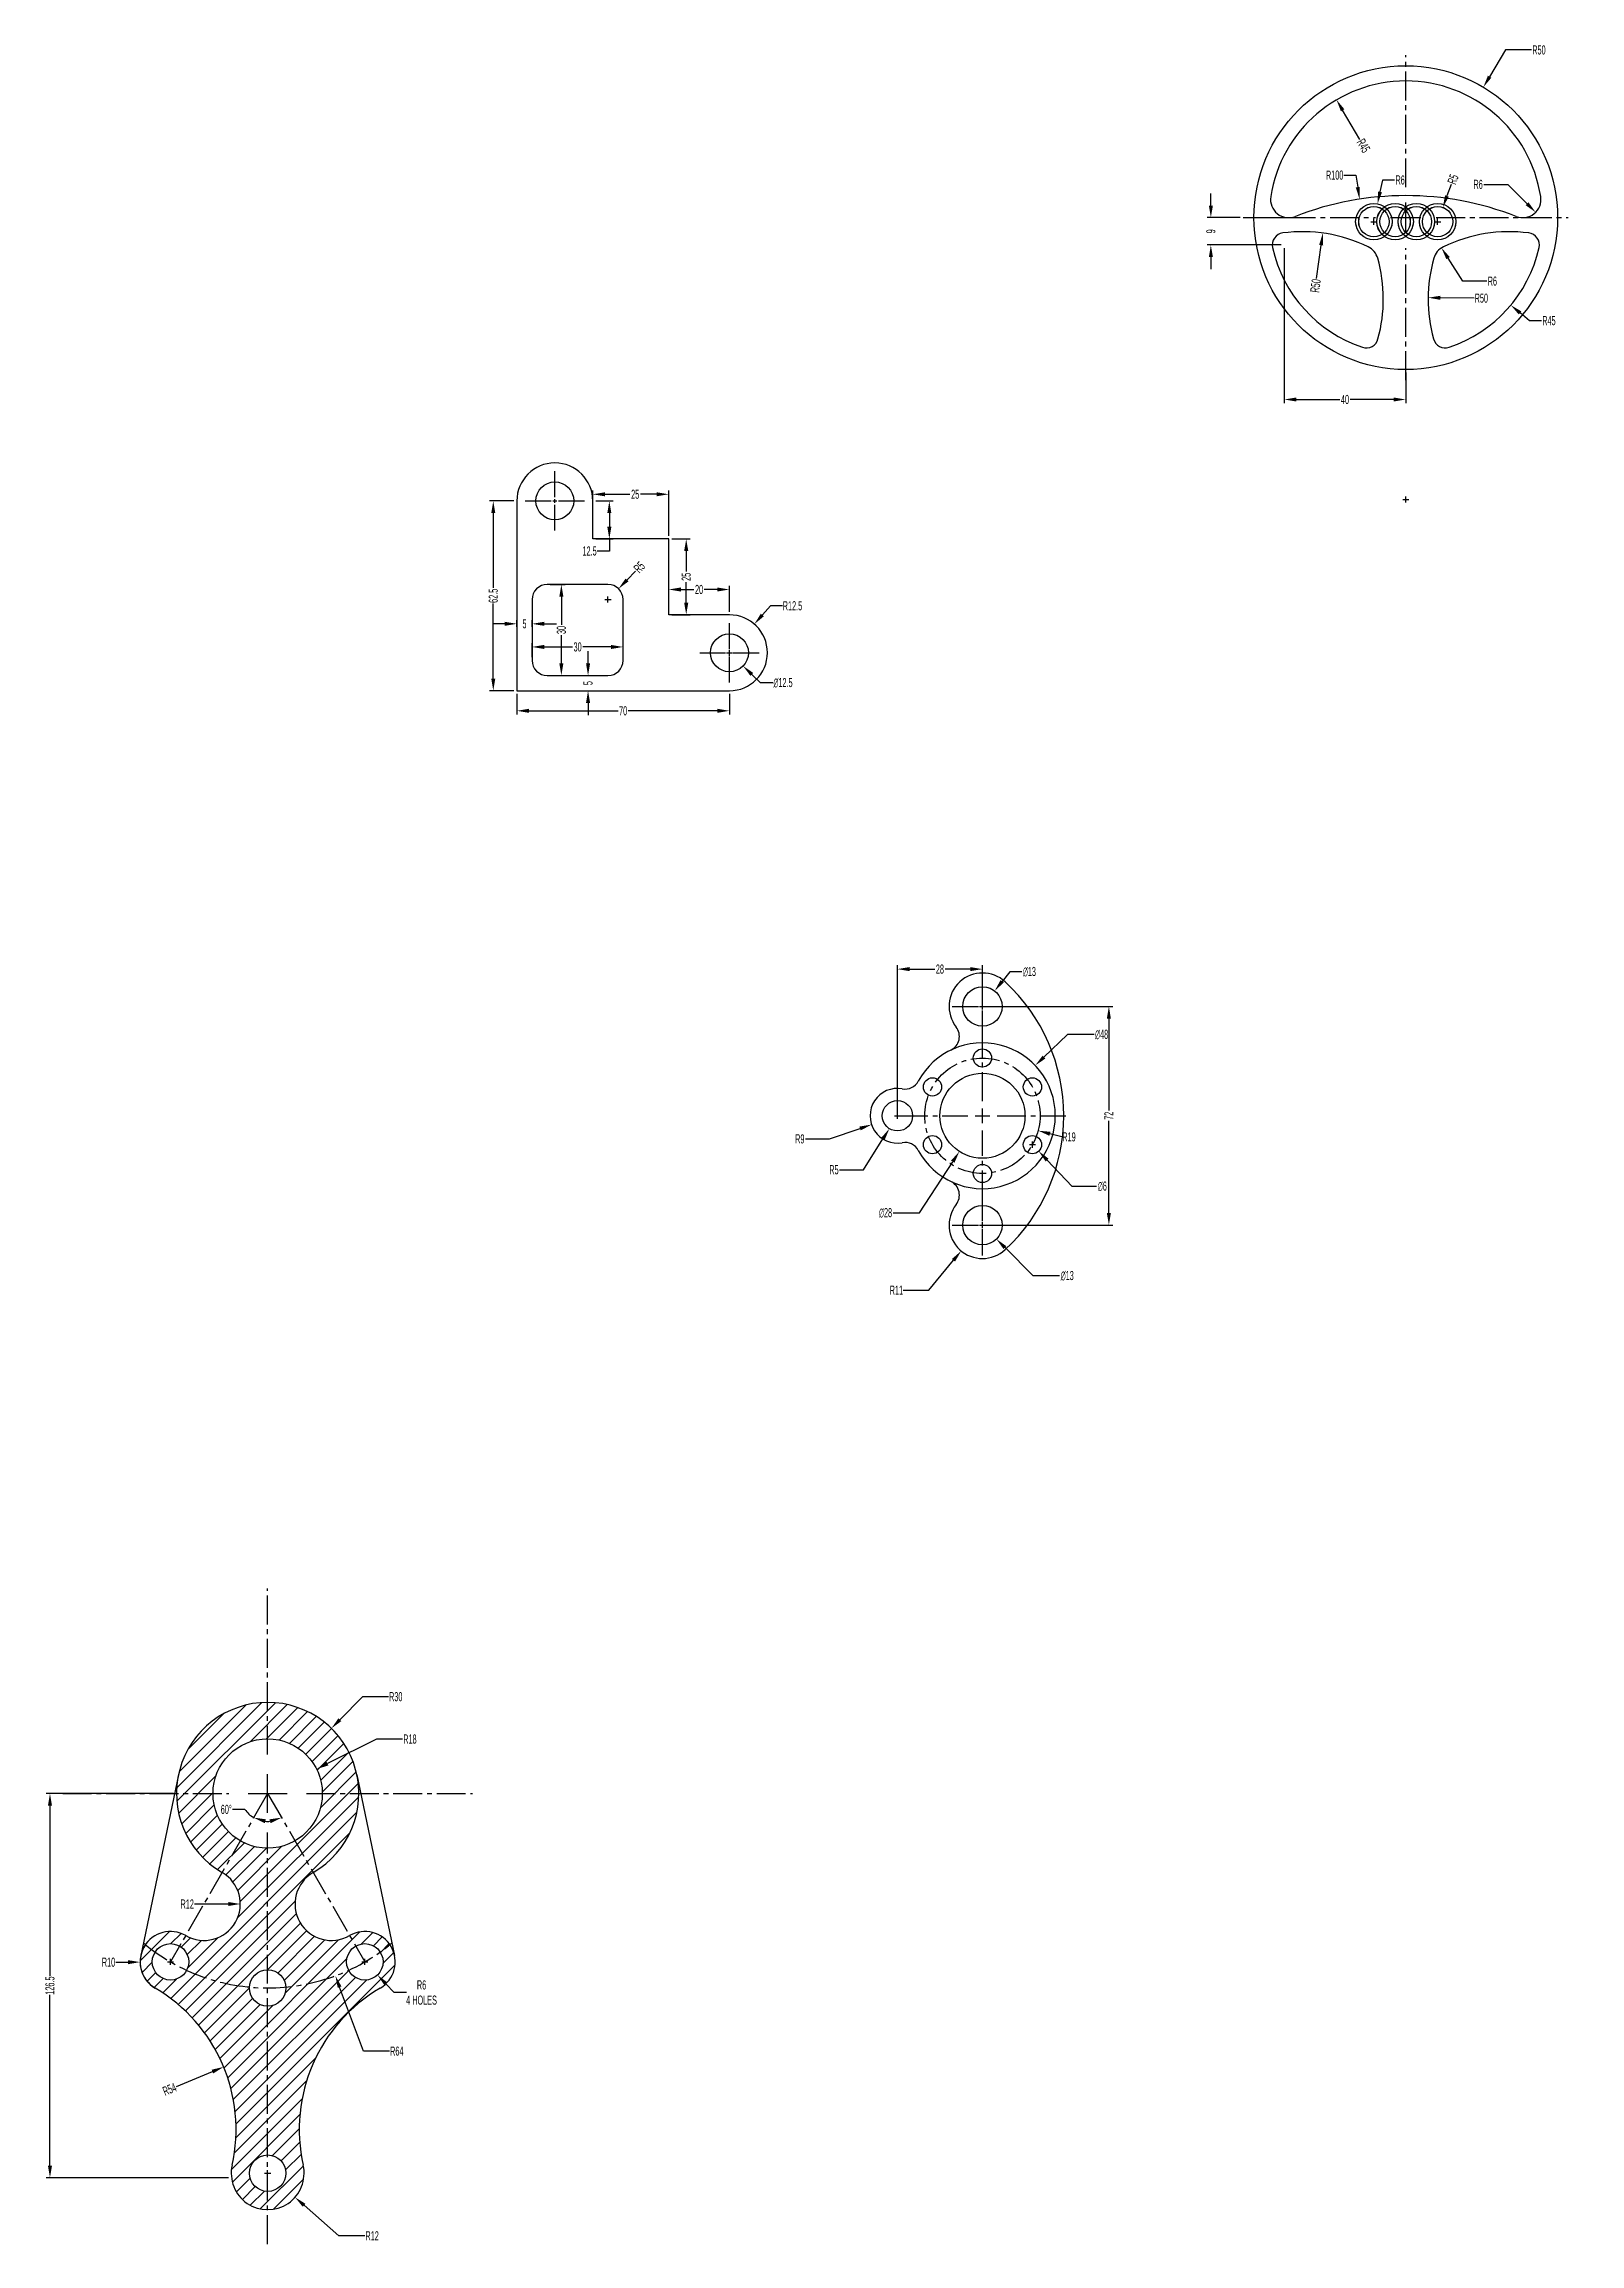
# Model space of a CAD drawing. Header units: millimetres. Extents: x 1568 to 31342, y 459 to 4403.
# Drawn here: x 5058 to 5564, y 1269 to 1994 of the extents above; entities that cross this region are included whole.
import ezdxf

# ---------------------------------------------------------------- set-up
doc = ezdxf.new("R2010")
doc.units = ezdxf.units.MM
doc.header["$LTSCALE"] = 0.5
doc.linetypes.add('CENTER2', pattern=[28.575, 19.05, -3.175, 3.175, -3.175])
doc.layers.add('centre line', color=3, linetype='CENTER2')
doc.layers.add('drawing', color=7, linetype='Continuous')
doc.styles.get("Standard").update_dxf_attribs({"font": 'arial.ttf', "width": 0.5})
doc.dimstyles.new('DARSHU2', dxfattribs={"dimtxt": 3, "dimasz": 4, "dimexe": 1.25, "dimexo": 1, "dimtad": 0, "dimtoh": 1, "dimdec": 1, "dimdsep": 46, "dimtxsty": 'Standard', "dimcen": 1, "dimclrd": 6, "dimclre": 6, "dimclrt": 6, "dimadec": 0, "dimazin": 0, "dimtfac": 1, "dimtdec": 1, "dimtofl": 0, "dimtmove": 0, "dimatfit": 3, "dimfxl": 1, "dimtfillclr": 256, "dimlwd": 25, "dimlwe": 25, "dimarcsym": 0})

msp = doc.modelspace()

# ---------------------------------------------------------------- blocks, each defined once
blk = doc.blocks.new('*U62')
at = {"layer": 'drawing'}
blk.add_circle((0, 0), 3, dxfattribs=at)
blk = doc.blocks.new('*U63')
at = {"layer": 'drawing', "color": 0, "linetype": 'ByBlock', "lineweight": -2, "transparency": 16777216}
blk.add_blockref('*U62', (5366.85, 1659.87), dxfattribs=at)
for p, rotation in [((5350.4, 1650.37), 59.99999999999999), ((5383.31, 1650.37), 299.9999999999999), ((5350.4, 1631.37), 120), ((5383.31, 1631.37), 240), ((5366.85, 1621.87), 180)]:
    blk.add_blockref('*U62', p, dxfattribs=dict(at, rotation=rotation))
blk = doc.blocks.new('*U64')
at = {"layer": 'drawing', "color": 0, "linetype": 'CENTER2', "transparency": 16777216}
for p, q in [((0, 1.3), (0, 10)), ((-10, 0), (-1.3, 0)), ((1.3, 0), (10, 0)), ((0, -10), (0, -1.3))]:
    blk.add_line(p, q, dxfattribs=at)
at = {"layer": 'drawing', "color": 0, "linetype": 'Continuous', "transparency": 16777216}
for p, q in [((-0.65, 0), (0.65, 0)), ((0, -0.65), (0, 0.65))]:
    blk.add_line(p, q, dxfattribs=at)
blk = doc.blocks.new('*U65')
at = {"layer": 'drawing', "color": 0, "linetype": 'CENTER2', "transparency": 16777216}
for p, q in [((0, 1.3), (0, 10)), ((-10, 0), (-1.3, 0)), ((1.3, 0), (10, 0)), ((0, -10), (0, -1.3))]:
    blk.add_line(p, q, dxfattribs=at)
at = {"layer": 'drawing', "color": 0, "linetype": 'Continuous', "transparency": 16777216}
for p, q in [((-0.65, 0), (0.65, 0)), ((0, -0.65), (0, 0.65))]:
    blk.add_line(p, q, dxfattribs=at)
blk = doc.blocks.new('*U66')
at = {"layer": 'drawing', "color": 0, "linetype": 'CENTER2', "transparency": 16777216}
for p, q in [((0, 4.8), (0, 27.5)), ((-27.5, 0), (-4.8, 0)), ((4.8, 0), (27.5, 0)), ((0, -27.5), (0, -4.8))]:
    blk.add_line(p, q, dxfattribs=at)
at = {"layer": 'drawing', "color": 0, "linetype": 'Continuous', "transparency": 16777216}
for p, q in [((-2.4, 0), (2.4, 0)), ((0, -2.4), (0, 2.4))]:
    blk.add_line(p, q, dxfattribs=at)
blk = doc.blocks.new('*D67')
at = {"layer": 'centre line', "color": 6, "linetype": 'Continuous', "lineweight": 25, "transparency": 16777216}
for p, q in [((5367.85, 1676.87), (5409.74, 1676.87)), ((5408.49, 1672.87), (5408.49, 1642.56)), ((5408.49, 1608.87), (5408.49, 1639.19)), ((5367.85, 1604.87), (5409.74, 1604.87))]:
    blk.add_line(p, q, dxfattribs=at)
at = {"layer": 'centre line', "color": 6, "transparency": 16777216}
for points in [[(5407.82, 1672.87), (5409.15, 1672.87), (5408.49, 1676.87)], [(5407.82, 1608.87), (5409.15, 1608.87), (5408.49, 1604.87)]]:
    blk.add_solid(points, dxfattribs=at)
at = {"layer": 'Defpoints', "color": 0, "transparency": 16777216}
for p in [(5366.85, 1676.87), (5366.85, 1604.87), (5408.49, 1604.87)]:
    blk.add_point(p, dxfattribs=at)
at = {"layer": 'centre line', "color": 6, "transparency": 16777216, "insert": (5408.49, 1640.87), "char_height": 3, "attachment_point": 5, "rotation": 90}
blk.add_mtext('72', dxfattribs=at)
blk = doc.blocks.new('*D68')
at = {"layer": 'centre line', "color": 6, "linetype": 'Continuous', "lineweight": 25, "transparency": 16777216}
for p, q in [((5338.85, 1641.87), (5338.85, 1690.4)), ((5342.85, 1689.15), (5351.14, 1689.15)), ((5362.85, 1689.15), (5354.57, 1689.15)), ((5366.85, 1677.87), (5366.85, 1690.4))]:
    blk.add_line(p, q, dxfattribs=at)
at = {"layer": 'centre line', "color": 6, "transparency": 16777216}
for points in [[(5342.85, 1689.82), (5342.85, 1688.49), (5338.85, 1689.15)], [(5362.85, 1689.82), (5362.85, 1688.49), (5366.85, 1689.15)]]:
    blk.add_solid(points, dxfattribs=at)
at = {"layer": 'Defpoints', "color": 0, "transparency": 16777216}
for p in [(5338.85, 1689.15), (5366.85, 1676.87), (5338.85, 1640.87)]:
    blk.add_point(p, dxfattribs=at)
at = {"layer": 'centre line', "color": 6, "transparency": 16777216, "insert": (5352.85, 1689.15), "char_height": 3, "attachment_point": 5}
blk.add_mtext('28', dxfattribs=at)
blk = doc.blocks.new('*D69')
at = {"layer": 'centre line', "color": 6, "linetype": 'Continuous', "lineweight": 25, "transparency": 16777216}
for p, q in [((5375.82, 1688.27), (5373.34, 1685.13)), ((5379.82, 1688.27), (5375.82, 1688.27))]:
    blk.add_line(p, q, dxfattribs=at)
at = {"layer": 'centre line', "color": 6, "lineweight": 25, "transparency": 16777216}
for p, q in [((5365.85, 1676.87), (5367.85, 1676.87)), ((5366.85, 1675.87), (5366.85, 1677.87))]:
    blk.add_line(p, q, dxfattribs=at)
at = {"layer": 'centre line', "color": 6, "transparency": 16777216}
blk.add_solid([(5372.82, 1685.54), (5373.87, 1684.71), (5370.87, 1681.98)], dxfattribs=at)
at = {"layer": 'Defpoints', "color": 0, "transparency": 16777216}
for p in [(5370.87, 1681.98), (5362.83, 1671.76)]:
    blk.add_point(p, dxfattribs=at)
at = {"layer": 'centre line', "color": 6, "transparency": 16777216, "insert": (5382.33, 1688.27), "char_height": 3, "attachment_point": 5}
blk.add_mtext('∅13', dxfattribs=at)
blk = doc.blocks.new('*D70')
at = {"layer": 'centre line', "color": 6, "lineweight": 25, "transparency": 16777216}
for p, q in [((5365.85, 1604.87), (5367.85, 1604.87)), ((5366.85, 1603.87), (5366.85, 1605.87))]:
    blk.add_line(p, q, dxfattribs=at)
at = {"layer": 'centre line', "color": 6, "linetype": 'Continuous', "lineweight": 25, "transparency": 16777216}
for p, q in [((5383.56, 1588.18), (5374.28, 1597.45)), ((5392.27, 1588.18), (5383.56, 1588.18))]:
    blk.add_line(p, q, dxfattribs=at)
at = {"layer": 'centre line', "color": 6, "transparency": 16777216}
blk.add_solid([(5374.75, 1597.92), (5373.81, 1596.98), (5371.45, 1600.28)], dxfattribs=at)
at = {"layer": 'Defpoints', "color": 0, "transparency": 16777216}
for p in [(5362.25, 1609.47), (5371.45, 1600.28)]:
    blk.add_point(p, dxfattribs=at)
at = {"layer": 'centre line', "color": 6, "transparency": 16777216, "insert": (5394.78, 1588.18), "char_height": 3, "attachment_point": 5}
blk.add_mtext('∅13', dxfattribs=at)
blk = doc.blocks.new('*D71')
at = {"layer": 'centre line', "color": 6, "linetype": 'Continuous', "lineweight": 25, "transparency": 16777216}
for p, q in [((5394.89, 1667.6), (5387.12, 1660.19)), ((5403.59, 1667.6), (5394.89, 1667.6))]:
    blk.add_line(p, q, dxfattribs=at)
at = {"layer": 'centre line', "color": 6, "lineweight": 25, "transparency": 16777216}
for p, q in [((5365.85, 1640.87), (5367.85, 1640.87)), ((5366.85, 1639.87), (5366.85, 1641.87))]:
    blk.add_line(p, q, dxfattribs=at)
at = {"layer": 'centre line', "color": 6, "transparency": 16777216}
blk.add_solid([(5386.66, 1660.67), (5387.58, 1659.71), (5384.22, 1657.43)], dxfattribs=at)
at = {"layer": 'Defpoints', "color": 0, "transparency": 16777216}
for p in [(5384.22, 1657.43), (5349.48, 1624.31)]:
    blk.add_point(p, dxfattribs=at)
at = {"layer": 'centre line', "color": 6, "transparency": 16777216, "insert": (5406.11, 1667.6), "char_height": 3, "attachment_point": 5}
blk.add_mtext('∅48', dxfattribs=at)
blk = doc.blocks.new('*D72')
at = {"layer": 'centre line', "color": 6, "lineweight": 25, "transparency": 16777216}
for p, q in [((5365.85, 1640.87), (5367.85, 1640.87)), ((5366.85, 1639.87), (5366.85, 1641.87))]:
    blk.add_line(p, q, dxfattribs=at)
at = {"layer": 'centre line', "color": 6, "linetype": 'Continuous', "lineweight": 25, "transparency": 16777216}
for p, q in [((5346.17, 1608.89), (5357.08, 1625.76)), ((5337.46, 1608.89), (5346.17, 1608.89))]:
    blk.add_line(p, q, dxfattribs=at)
at = {"layer": 'centre line', "color": 6, "transparency": 16777216}
blk.add_solid([(5356.52, 1626.12), (5357.64, 1625.4), (5359.25, 1629.12)], dxfattribs=at)
at = {"layer": 'Defpoints', "color": 0, "transparency": 16777216}
for p in [(5374.45, 1652.63), (5359.25, 1629.12)]:
    blk.add_point(p, dxfattribs=at)
at = {"layer": 'centre line', "color": 6, "transparency": 16777216, "insert": (5334.95, 1608.89), "char_height": 3, "attachment_point": 5}
blk.add_mtext('∅28', dxfattribs=at)
blk = doc.blocks.new('*D73')
at = {"layer": 'centre line', "color": 6, "lineweight": 25, "transparency": 16777216}
for p, q in [((5382.31, 1631.37), (5384.31, 1631.37)), ((5383.31, 1630.37), (5383.31, 1632.37))]:
    blk.add_line(p, q, dxfattribs=at)
at = {"layer": 'centre line', "color": 6, "linetype": 'Continuous', "lineweight": 25, "transparency": 16777216}
for p, q in [((5396.38, 1617.64), (5388.13, 1626.3)), ((5404.41, 1617.64), (5396.38, 1617.64))]:
    blk.add_line(p, q, dxfattribs=at)
at = {"layer": 'centre line', "color": 6, "transparency": 16777216}
blk.add_solid([(5388.62, 1626.76), (5387.65, 1625.84), (5385.38, 1629.2)], dxfattribs=at)
at = {"layer": 'Defpoints', "color": 0, "transparency": 16777216}
for p in [(5381.24, 1633.55), (5385.38, 1629.2)]:
    blk.add_point(p, dxfattribs=at)
at = {"layer": 'centre line', "color": 6, "transparency": 16777216, "insert": (5406.34, 1617.64), "char_height": 3, "attachment_point": 5}
blk.add_mtext('∅6', dxfattribs=at)
blk = doc.blocks.new('*D74')
at = {"layer": 'centre line', "color": 6, "lineweight": 25, "transparency": 16777216}
for p, q in [((5337.85, 1640.87), (5339.85, 1640.87)), ((5338.85, 1639.87), (5338.85, 1641.87))]:
    blk.add_line(p, q, dxfattribs=at)
at = {"layer": 'centre line', "color": 6, "linetype": 'Continuous', "lineweight": 25, "transparency": 16777216}
for p, q in [((5327.7, 1623.09), (5334.07, 1633.25)), ((5319.79, 1623.09), (5327.7, 1623.09))]:
    blk.add_line(p, q, dxfattribs=at)
at = {"layer": 'centre line', "color": 6, "transparency": 16777216}
blk.add_solid([(5333.51, 1633.6), (5334.64, 1632.89), (5336.2, 1636.64)], dxfattribs=at)
at = {"layer": 'Defpoints', "color": 0, "transparency": 16777216}
for p in [(5338.85, 1640.87), (5336.2, 1636.64)]:
    blk.add_point(p, dxfattribs=at)
at = {"layer": 'centre line', "color": 6, "transparency": 16777216, "insert": (5317.95, 1623.09), "char_height": 3, "attachment_point": 5}
blk.add_mtext('R5', dxfattribs=at)
blk = doc.blocks.new('*D75')
at = {"layer": 'centre line', "color": 6, "lineweight": 25, "transparency": 16777216}
for p, q in [((5337.85, 1640.87), (5339.85, 1640.87)), ((5338.85, 1639.87), (5338.85, 1641.87))]:
    blk.add_line(p, q, dxfattribs=at)
at = {"layer": 'centre line', "color": 6, "linetype": 'Continuous', "lineweight": 25, "transparency": 16777216}
for p, q in [((5308.55, 1633.24), (5316.46, 1633.24)), ((5316.46, 1633.24), (5326.55, 1636.68))]:
    blk.add_line(p, q, dxfattribs=at)
at = {"layer": 'centre line', "color": 6, "transparency": 16777216}
blk.add_solid([(5326.33, 1637.31), (5326.76, 1636.05), (5330.33, 1637.97)], dxfattribs=at)
at = {"layer": 'Defpoints', "color": 0, "transparency": 16777216}
for p in [(5330.33, 1637.97), (5338.85, 1640.87)]:
    blk.add_point(p, dxfattribs=at)
at = {"layer": 'centre line', "color": 6, "transparency": 16777216, "insert": (5306.71, 1633.24), "char_height": 3, "attachment_point": 5}
blk.add_mtext('R9', dxfattribs=at)
blk = doc.blocks.new('*D76')
at = {"layer": 'centre line', "color": 6, "lineweight": 25, "transparency": 16777216}
for p, q in [((5365.85, 1640.87), (5367.85, 1640.87)), ((5366.85, 1639.87), (5366.85, 1641.87))]:
    blk.add_line(p, q, dxfattribs=at)
at = {"layer": 'centre line', "color": 6, "linetype": 'Continuous', "lineweight": 25, "transparency": 16777216}
blk.add_line((5392.94, 1633.9), (5389.07, 1634.93), dxfattribs=at)
at = {"layer": 'centre line', "color": 6, "transparency": 16777216}
blk.add_solid([(5389.24, 1635.58), (5388.9, 1634.29), (5385.21, 1635.97)], dxfattribs=at)
at = {"layer": 'Defpoints', "color": 0, "transparency": 16777216}
for p in [(5366.85, 1640.87), (5385.21, 1635.97)]:
    blk.add_point(p, dxfattribs=at)
at = {"layer": 'centre line', "color": 6, "transparency": 16777216, "insert": (5395.35, 1633.9), "char_height": 3, "attachment_point": 5}
blk.add_mtext('R19', dxfattribs=at)
blk = doc.blocks.new('*D77')
at = {"layer": 'centre line', "color": 6, "lineweight": 25, "transparency": 16777216}
for p, q in [((5365.85, 1604.87), (5367.85, 1604.87)), ((5366.85, 1603.87), (5366.85, 1605.87))]:
    blk.add_line(p, q, dxfattribs=at)
at = {"layer": 'centre line', "color": 6, "linetype": 'Continuous', "lineweight": 25, "transparency": 16777216}
for p, q in [((5349.21, 1583.47), (5357.31, 1593.3)), ((5340.79, 1583.47), (5349.21, 1583.47))]:
    blk.add_line(p, q, dxfattribs=at)
at = {"layer": 'centre line', "color": 6, "transparency": 16777216}
blk.add_solid([(5356.8, 1593.72), (5357.83, 1592.87), (5359.86, 1596.38)], dxfattribs=at)
at = {"layer": 'Defpoints', "color": 0, "transparency": 16777216}
for p in [(5366.85, 1604.87), (5359.86, 1596.38)]:
    blk.add_point(p, dxfattribs=at)
at = {"layer": 'centre line', "color": 6, "transparency": 16777216, "insert": (5338.52, 1583.47), "char_height": 3, "attachment_point": 5}
blk.add_mtext('R11', dxfattribs=at)
blk = doc.blocks.new('*U79')
at = {"layer": 'centre line', "color": 0, "linetype": 'CENTER2', "transparency": 16777216}
for p, q in [((0, 1.25), (0, 9.75)), ((-9.75, 0), (-1.25, 0)), ((1.25, 0), (9.75, 0)), ((0, -9.75), (0, -1.25))]:
    blk.add_line(p, q, dxfattribs=at)
at = {"layer": 'centre line', "color": 0, "linetype": 'Continuous', "transparency": 16777216}
for p, q in [((-0.625, 0), (0.625, 0)), ((0, -0.625), (0, 0.625))]:
    blk.add_line(p, q, dxfattribs=at)
blk = doc.blocks.new('*U80')
at = {"layer": 'centre line', "color": 0, "linetype": 'CENTER2', "transparency": 16777216}
for p, q in [((0, 1.25), (0, 9.75)), ((-9.75, 0), (-1.25, 0)), ((1.25, 0), (9.75, 0)), ((0, -9.75), (0, -1.25))]:
    blk.add_line(p, q, dxfattribs=at)
at = {"layer": 'centre line', "color": 0, "linetype": 'Continuous', "transparency": 16777216}
for p, q in [((-0.625, 0), (0.625, 0)), ((0, -0.625), (0, 0.625))]:
    blk.add_line(p, q, dxfattribs=at)
blk = doc.blocks.new('*D81')
at = {"layer": 'centre line', "color": 6, "linetype": 'Continuous', "lineweight": 25, "transparency": 16777216}
for p, q in [((5224.53, 1815.8), (5229.43, 1815.8)), ((5228.18, 1811.8), (5228.18, 1802.5)), ((5228.18, 1789.8), (5228.18, 1799.1)), ((5224.53, 1785.8), (5229.43, 1785.8))]:
    blk.add_line(p, q, dxfattribs=at)
at = {"layer": 'centre line', "color": 6, "transparency": 16777216}
for points in [[(5227.51, 1811.8), (5228.84, 1811.8), (5228.18, 1815.8)], [(5227.51, 1789.8), (5228.84, 1789.8), (5228.18, 1785.8)]]:
    blk.add_solid(points, dxfattribs=at)
at = {"layer": 'Defpoints', "color": 0, "transparency": 16777216}
for p in [(5223.53, 1815.8), (5223.53, 1785.8), (5228.18, 1785.8)]:
    blk.add_point(p, dxfattribs=at)
at = {"layer": 'centre line', "color": 6, "transparency": 16777216, "insert": (5228.18, 1800.8), "char_height": 3, "attachment_point": 5, "rotation": 90}
blk.add_mtext('30', dxfattribs=at)
blk = doc.blocks.new('*D82')
at = {"layer": 'centre line', "color": 6, "linetype": 'Continuous', "lineweight": 25, "transparency": 16777216}
for p, q in [((5218.53, 1791.8), (5218.53, 1796.47)), ((5248.53, 1791.8), (5248.53, 1796.47)), ((5222.53, 1795.22), (5231.84, 1795.22)), ((5244.53, 1795.22), (5235.23, 1795.22))]:
    blk.add_line(p, q, dxfattribs=at)
at = {"layer": 'centre line', "color": 6, "transparency": 16777216}
for points in [[(5222.53, 1795.88), (5222.53, 1794.55), (5218.53, 1795.22)], [(5244.53, 1795.88), (5244.53, 1794.55), (5248.53, 1795.22)]]:
    blk.add_solid(points, dxfattribs=at)
at = {"layer": 'Defpoints', "color": 0, "transparency": 16777216}
for p in [(5218.53, 1795.22), (5218.53, 1790.8), (5248.53, 1790.8)]:
    blk.add_point(p, dxfattribs=at)
at = {"layer": 'centre line', "color": 6, "transparency": 16777216, "insert": (5233.53, 1795.22), "char_height": 3, "attachment_point": 5}
blk.add_mtext('30', dxfattribs=at)
blk = doc.blocks.new('*D83')
at = {"layer": 'centre line', "color": 6, "linetype": 'Continuous', "lineweight": 25, "transparency": 16777216}
blk.add_line((5252.58, 1820.13), (5249.8, 1817.26), dxfattribs=at)
at = {"layer": 'centre line', "color": 6, "lineweight": 25, "transparency": 16777216}
for p, q in [((5242.53, 1810.8), (5244.53, 1810.8)), ((5243.53, 1809.8), (5243.53, 1811.8))]:
    blk.add_line(p, q, dxfattribs=at)
at = {"layer": 'centre line', "color": 6, "transparency": 16777216}
blk.add_solid([(5249.32, 1817.73), (5250.28, 1816.8), (5247.01, 1814.39)], dxfattribs=at)
at = {"layer": 'Defpoints', "color": 0, "transparency": 16777216}
for p in [(5243.53, 1810.8), (5247.01, 1814.39)]:
    blk.add_point(p, dxfattribs=at)
at = {"layer": 'centre line', "color": 6, "transparency": 16777216, "insert": (5253.86, 1821.45), "char_height": 3, "attachment_point": 5, "rotation": 45.8868}
blk.add_mtext('R5', dxfattribs=at)
blk = doc.blocks.new('*D84')
at = {"layer": 'centre line', "color": 6, "linetype": 'Continuous', "lineweight": 25, "transparency": 16777216}
for p, q in [((5297, 1808.76), (5294.37, 1805.74)), ((5301, 1808.76), (5297, 1808.76))]:
    blk.add_line(p, q, dxfattribs=at)
at = {"layer": 'centre line', "color": 6, "lineweight": 25, "transparency": 16777216}
for p, q in [((5282.53, 1793.3), (5284.53, 1793.3)), ((5283.53, 1792.3), (5283.53, 1794.3))]:
    blk.add_line(p, q, dxfattribs=at)
at = {"layer": 'centre line', "color": 6, "transparency": 16777216}
blk.add_solid([(5293.87, 1806.18), (5294.87, 1805.31), (5291.74, 1802.73)], dxfattribs=at)
at = {"layer": 'Defpoints', "color": 0, "transparency": 16777216}
for p in [(5291.74, 1802.73), (5283.53, 1793.3)]:
    blk.add_point(p, dxfattribs=at)
at = {"layer": 'centre line', "color": 6, "transparency": 16777216, "insert": (5304.29, 1808.76), "char_height": 3, "attachment_point": 5}
blk.add_mtext('R12.5', dxfattribs=at)
blk = doc.blocks.new('*D85')
at = {"layer": 'centre line', "color": 6, "lineweight": 25, "transparency": 16777216}
for p, q in [((5282.53, 1793.3), (5284.53, 1793.3)), ((5283.53, 1792.3), (5283.53, 1794.3))]:
    blk.add_line(p, q, dxfattribs=at)
at = {"layer": 'centre line', "color": 6, "linetype": 'Continuous', "lineweight": 25, "transparency": 16777216}
for p, q in [((5293.78, 1783.4), (5290.9, 1786.18)), ((5297.78, 1783.4), (5293.78, 1783.4))]:
    blk.add_line(p, q, dxfattribs=at)
at = {"layer": 'centre line', "color": 6, "transparency": 16777216}
blk.add_solid([(5291.37, 1786.66), (5290.44, 1785.7), (5288.03, 1788.96)], dxfattribs=at)
at = {"layer": 'Defpoints', "color": 0, "transparency": 16777216}
for p in [(5279.04, 1797.64), (5288.03, 1788.96)]:
    blk.add_point(p, dxfattribs=at)
at = {"layer": 'centre line', "color": 6, "transparency": 16777216, "insert": (5301.18, 1783.4), "char_height": 3, "attachment_point": 5}
blk.add_mtext('∅12.5', dxfattribs=at)
blk = doc.blocks.new('*D86')
at = {"layer": 'centre line', "color": 6, "linetype": 'Continuous', "lineweight": 25, "transparency": 16777216}
for p, q in [((5236.97, 1789.8), (5236.97, 1793.8)), ((5234.53, 1785.8), (5238.22, 1785.8)), ((5234.53, 1780.8), (5238.22, 1780.8)), ((5236.97, 1776.8), (5236.97, 1772.8))]:
    blk.add_line(p, q, dxfattribs=at)
at = {"layer": 'centre line', "color": 6, "transparency": 16777216}
for points in [[(5236.31, 1789.8), (5237.64, 1789.8), (5236.97, 1785.8)], [(5236.31, 1776.8), (5237.64, 1776.8), (5236.97, 1780.8)]]:
    blk.add_solid(points, dxfattribs=at)
at = {"layer": 'Defpoints', "color": 0, "transparency": 16777216}
for p in [(5233.53, 1785.8), (5233.53, 1780.8), (5236.97, 1780.8)]:
    blk.add_point(p, dxfattribs=at)
at = {"layer": 'centre line', "color": 6, "transparency": 16777216, "insert": (5236.97, 1783.3), "char_height": 3, "attachment_point": 5, "rotation": 90}
blk.add_mtext('5', dxfattribs=at)
blk = doc.blocks.new('*D87')
at = {"layer": 'centre line', "color": 6, "linetype": 'Continuous', "lineweight": 25, "transparency": 16777216}
for p, q in [((5213.53, 1801.8), (5213.53, 1804.08)), ((5218.53, 1801.8), (5218.53, 1804.08)), ((5209.53, 1802.83), (5205.53, 1802.83)), ((5222.53, 1802.83), (5226.53, 1802.83))]:
    blk.add_line(p, q, dxfattribs=at)
at = {"layer": 'centre line', "color": 6, "transparency": 16777216}
for points in [[(5209.53, 1803.5), (5209.53, 1802.17), (5213.53, 1802.83)], [(5222.53, 1803.5), (5222.53, 1802.17), (5218.53, 1802.83)]]:
    blk.add_solid(points, dxfattribs=at)
at = {"layer": 'Defpoints', "color": 0, "transparency": 16777216}
for p in [(5213.53, 1802.83), (5213.53, 1800.8), (5218.53, 1800.8)]:
    blk.add_point(p, dxfattribs=at)
at = {"layer": 'centre line', "color": 6, "transparency": 16777216, "insert": (5216.03, 1802.83), "char_height": 3, "attachment_point": 5}
blk.add_mtext('5', dxfattribs=at)
blk = doc.blocks.new('*D88')
at = {"layer": 'centre line', "color": 6, "linetype": 'Continuous', "lineweight": 25, "transparency": 16777216}
for p, q in [((5212.53, 1843.3), (5204.51, 1843.3)), ((5205.76, 1839.3), (5205.76, 1814.63)), ((5205.76, 1784.8), (5205.76, 1809.47)), ((5212.53, 1780.8), (5204.51, 1780.8))]:
    blk.add_line(p, q, dxfattribs=at)
at = {"layer": 'centre line', "color": 6, "transparency": 16777216}
for points in [[(5205.1, 1839.3), (5206.43, 1839.3), (5205.76, 1843.3)], [(5205.1, 1784.8), (5206.43, 1784.8), (5205.76, 1780.8)]]:
    blk.add_solid(points, dxfattribs=at)
at = {"layer": 'Defpoints', "color": 0, "transparency": 16777216}
for p in [(5213.53, 1843.3), (5205.76, 1780.8), (5213.53, 1780.8)]:
    blk.add_point(p, dxfattribs=at)
at = {"layer": 'centre line', "color": 6, "transparency": 16777216, "insert": (5205.76, 1812.05), "char_height": 3, "attachment_point": 5, "rotation": 90}
blk.add_mtext('62.5', dxfattribs=at)
blk = doc.blocks.new('*D89')
at = {"layer": 'centre line', "color": 6, "linetype": 'Continuous', "lineweight": 25, "transparency": 16777216}
for p, q in [((5213.53, 1779.8), (5213.53, 1772.94)), ((5283.53, 1779.8), (5283.53, 1772.94)), ((5217.53, 1774.19), (5246.84, 1774.19)), ((5279.53, 1774.19), (5250.22, 1774.19))]:
    blk.add_line(p, q, dxfattribs=at)
at = {"layer": 'centre line', "color": 6, "transparency": 16777216}
for points in [[(5217.53, 1774.86), (5217.53, 1773.53), (5213.53, 1774.19)], [(5279.53, 1774.86), (5279.53, 1773.53), (5283.53, 1774.19)]]:
    blk.add_solid(points, dxfattribs=at)
at = {"layer": 'Defpoints', "color": 0, "transparency": 16777216}
for p in [(5213.53, 1780.8), (5283.53, 1780.8), (5283.53, 1774.19)]:
    blk.add_point(p, dxfattribs=at)
at = {"layer": 'centre line', "color": 6, "transparency": 16777216, "insert": (5248.53, 1774.19), "char_height": 3, "attachment_point": 5}
blk.add_mtext('70', dxfattribs=at)
blk = doc.blocks.new('*D90')
at = {"layer": 'centre line', "color": 6, "linetype": 'Continuous', "lineweight": 25, "transparency": 16777216}
for p, q in [((5264.53, 1830.8), (5270.55, 1830.8)), ((5269.3, 1826.8), (5269.3, 1820.02)), ((5269.3, 1809.8), (5269.3, 1816.58)), ((5264.53, 1805.8), (5270.55, 1805.8))]:
    blk.add_line(p, q, dxfattribs=at)
at = {"layer": 'centre line', "color": 6, "transparency": 16777216}
for points in [[(5268.63, 1826.8), (5269.97, 1826.8), (5269.3, 1830.8)], [(5268.63, 1809.8), (5269.97, 1809.8), (5269.3, 1805.8)]]:
    blk.add_solid(points, dxfattribs=at)
at = {"layer": 'Defpoints', "color": 0, "transparency": 16777216}
for p in [(5263.53, 1830.8), (5269.3, 1830.8), (5263.53, 1805.8)]:
    blk.add_point(p, dxfattribs=at)
at = {"layer": 'centre line', "color": 6, "transparency": 16777216, "insert": (5269.3, 1818.3), "char_height": 3, "attachment_point": 5, "rotation": 90}
blk.add_mtext('25', dxfattribs=at)
blk = doc.blocks.new('*D91')
at = {"layer": 'centre line', "color": 6, "linetype": 'Continuous', "lineweight": 25, "transparency": 16777216}
for p, q in [((5263.53, 1806.8), (5263.53, 1815.38)), ((5267.53, 1814.13), (5271.82, 1814.13)), ((5279.53, 1814.13), (5275.24, 1814.13)), ((5283.53, 1806.8), (5283.53, 1815.38))]:
    blk.add_line(p, q, dxfattribs=at)
at = {"layer": 'centre line', "color": 6, "transparency": 16777216}
for points in [[(5267.53, 1814.8), (5267.53, 1813.47), (5263.53, 1814.13)], [(5279.53, 1814.8), (5279.53, 1813.47), (5283.53, 1814.13)]]:
    blk.add_solid(points, dxfattribs=at)
at = {"layer": 'Defpoints', "color": 0, "transparency": 16777216}
for p in [(5283.53, 1814.13), (5263.53, 1805.8), (5283.53, 1805.8)]:
    blk.add_point(p, dxfattribs=at)
at = {"layer": 'centre line', "color": 6, "transparency": 16777216, "insert": (5273.53, 1814.13), "char_height": 3, "attachment_point": 5}
blk.add_mtext('20', dxfattribs=at)
blk = doc.blocks.new('*D92')
at = {"layer": 'centre line', "color": 6, "linetype": 'Continuous', "lineweight": 25, "transparency": 16777216}
for p, q in [((5238.53, 1831.8), (5238.53, 1846.73)), ((5242.53, 1845.48), (5250.77, 1845.48)), ((5259.53, 1845.48), (5254.21, 1845.48)), ((5263.53, 1831.8), (5263.53, 1846.73))]:
    blk.add_line(p, q, dxfattribs=at)
at = {"layer": 'centre line', "color": 6, "transparency": 16777216}
for points in [[(5242.53, 1846.14), (5242.53, 1844.81), (5238.53, 1845.48)], [(5259.53, 1846.14), (5259.53, 1844.81), (5263.53, 1845.48)]]:
    blk.add_solid(points, dxfattribs=at)
at = {"layer": 'Defpoints', "color": 0, "transparency": 16777216}
for p in [(5263.53, 1845.48), (5238.53, 1830.8), (5263.53, 1830.8)]:
    blk.add_point(p, dxfattribs=at)
at = {"layer": 'centre line', "color": 6, "transparency": 16777216, "insert": (5252.49, 1845.48), "char_height": 3, "attachment_point": 5}
blk.add_mtext('25', dxfattribs=at)
blk = doc.blocks.new('*D93')
at = {"layer": 'centre line', "color": 6, "linetype": 'Continuous', "lineweight": 25, "transparency": 16777216}
for p, q in [((5239.53, 1843.3), (5245.23, 1843.3)), ((5243.98, 1839.3), (5243.98, 1834.8)), ((5239.53, 1830.8), (5245.23, 1830.8)), ((5243.98, 1826.8), (5239.98, 1826.8)), ((5243.98, 1830.8), (5243.98, 1826.8))]:
    blk.add_line(p, q, dxfattribs=at)
at = {"layer": 'centre line', "color": 6, "transparency": 16777216}
for points in [[(5243.31, 1839.3), (5244.65, 1839.3), (5243.98, 1843.3)], [(5243.31, 1834.8), (5244.65, 1834.8), (5243.98, 1830.8)]]:
    blk.add_solid(points, dxfattribs=at)
at = {"layer": 'Defpoints', "color": 0, "transparency": 16777216}
for p in [(5238.53, 1843.3), (5238.53, 1830.8), (5243.98, 1830.8)]:
    blk.add_point(p, dxfattribs=at)
at = {"layer": 'centre line', "color": 6, "transparency": 16777216, "insert": (5237.47, 1826.8), "char_height": 3, "attachment_point": 5}
blk.add_mtext('12.5', dxfattribs=at)
blk = doc.blocks.new('*U169')
at = {"layer": 'centre line', "color": 0, "linetype": 'CENTER2', "transparency": 16777216}
for p, q in [((0, 10), (0, 53.5)), ((-53.5, 0), (-10, 0)), ((10, 0), (53.5, 0)), ((0, -53.5), (0, -10))]:
    blk.add_line(p, q, dxfattribs=at)
at = {"layer": 'centre line', "color": 0, "linetype": 'Continuous', "transparency": 16777216}
for p, q in [((-5, 0), (5, 0)), ((0, -5), (0, 5))]:
    blk.add_line(p, q, dxfattribs=at)
blk = doc.blocks.new('*U170')
at = {"layer": 'drawing'}
for radius in [6, 5]:
    blk.add_circle((6, 6), radius, dxfattribs=at)
blk = doc.blocks.new('*U171')
at = {"layer": 'drawing', "color": 0, "linetype": 'ByBlock', "lineweight": -2, "transparency": 16777216}
for p, rotation in [((4474.01, 1230.94), 20.99999999999998), ((4473.09, 1231.42), 13.99999999999997), ((4472.24, 1232.01), 6.999999999999972)]:
    blk.add_blockref('*U170', p, dxfattribs=dict(at, rotation=rotation))
blk.add_blockref('*U170', (4471.46, 1232.69), dxfattribs=at)
blk = doc.blocks.new('*U172')
at = {"layer": 'drawing'}
for radius in [6, 5]:
    blk.add_circle((6, 6), radius, dxfattribs=at)
blk = doc.blocks.new('*U173')
at = {"layer": 'drawing', "color": 0, "linetype": 'ByBlock', "lineweight": -2, "transparency": 16777216}
for p, rotation in [((4474.01, 1230.94), 20.99999999999998), ((4473.09, 1231.42), 13.99999999999997), ((4472.24, 1232.01), 6.999999999999972)]:
    blk.add_blockref('*U172', p, dxfattribs=dict(at, rotation=rotation))
blk.add_blockref('*U172', (4471.46, 1232.69), dxfattribs=at)
blk = doc.blocks.new('*U174')
at = {"layer": 'drawing'}
for radius in [6, 5]:
    blk.add_circle((6, 6), radius, dxfattribs=at)
blk = doc.blocks.new('*U175')
at = {"layer": 'drawing', "color": 0, "linetype": 'ByBlock', "lineweight": -2, "transparency": 16777216}
for p, rotation in [((4474.01, 1230.94), 20.99999999999998), ((4473.09, 1231.42), 13.99999999999997), ((4472.24, 1232.01), 6.999999999999972)]:
    blk.add_blockref('*U174', p, dxfattribs=dict(at, rotation=rotation))
blk.add_blockref('*U174', (4471.46, 1232.69), dxfattribs=at)
blk = doc.blocks.new('*U176')
at = {"layer": 'drawing'}
for radius in [6, 5]:
    blk.add_circle((6, 6), radius, dxfattribs=at)
blk = doc.blocks.new('*U177')
at = {"layer": 'drawing', "color": 0, "linetype": 'ByBlock', "lineweight": -2, "transparency": 16777216}
for p, rotation in [((4474.01, 1230.94), 20.99999999999998), ((4473.09, 1231.42), 13.99999999999997), ((4472.24, 1232.01), 6.999999999999972)]:
    blk.add_blockref('*U176', p, dxfattribs=dict(at, rotation=rotation))
blk.add_blockref('*U176', (4471.46, 1232.69), dxfattribs=at)
blk = doc.blocks.new('*D178')
at = {"layer": 'centre line', "color": 6, "linetype": 'Continuous', "lineweight": 25, "transparency": 16777216}
for p, q in [((5442.07, 1940.55), (5442.07, 1944.55)), ((5451.75, 1936.55), (5440.82, 1936.55)), ((5465.25, 1927.55), (5440.82, 1927.55)), ((5442.07, 1923.55), (5442.07, 1919.55))]:
    blk.add_line(p, q, dxfattribs=at)
at = {"layer": 'centre line', "color": 6, "transparency": 16777216}
for points in [[(5441.41, 1940.55), (5442.74, 1940.55), (5442.07, 1936.55)], [(5441.41, 1923.55), (5442.74, 1923.55), (5442.07, 1927.55)]]:
    blk.add_solid(points, dxfattribs=at)
at = {"layer": 'Defpoints', "color": 0, "transparency": 16777216}
for p in [(5442.07, 1936.55), (5452.75, 1936.55), (5466.25, 1927.55)]:
    blk.add_point(p, dxfattribs=at)
at = {"layer": 'centre line', "color": 6, "transparency": 16777216, "insert": (5442.07, 1932.05), "char_height": 3, "attachment_point": 5, "rotation": 90}
blk.add_mtext('9', dxfattribs=at)
blk = doc.blocks.new('*D179')
at = {"layer": 'centre line', "color": 6, "linetype": 'Continuous', "lineweight": 25, "transparency": 16777216}
for p, q in [((5466.25, 1926.55), (5466.25, 1875.43)), ((5506.25, 1885.55), (5506.25, 1875.43)), ((5470.25, 1876.68), (5484.52, 1876.68)), ((5502.25, 1876.68), (5487.98, 1876.68))]:
    blk.add_line(p, q, dxfattribs=at)
at = {"layer": 'centre line', "color": 6, "transparency": 16777216}
for points in [[(5470.25, 1877.35), (5470.25, 1876.02), (5466.25, 1876.68)], [(5502.25, 1877.35), (5502.25, 1876.02), (5506.25, 1876.68)]]:
    blk.add_solid(points, dxfattribs=at)
at = {"layer": 'Defpoints', "color": 0, "transparency": 16777216}
for p in [(5466.25, 1927.55), (5506.25, 1886.55), (5506.25, 1876.68)]:
    blk.add_point(p, dxfattribs=at)
at = {"layer": 'centre line', "color": 6, "transparency": 16777216, "insert": (5486.25, 1876.68), "char_height": 3, "attachment_point": 5}
blk.add_mtext('40', dxfattribs=at)
blk = doc.blocks.new('*D180')
at = {"layer": 'centre line', "color": 6, "linetype": 'Continuous', "lineweight": 25, "transparency": 16777216}
for p, q in [((5539.11, 1991.75), (5533.87, 1982.95)), ((5547.69, 1991.75), (5539.11, 1991.75))]:
    blk.add_line(p, q, dxfattribs=at)
at = {"layer": 'centre line', "color": 6, "lineweight": 25, "transparency": 16777216}
for p, q in [((5505.25, 1936.55), (5507.25, 1936.55)), ((5506.25, 1935.55), (5506.25, 1937.55))]:
    blk.add_line(p, q, dxfattribs=at)
at = {"layer": 'centre line', "color": 6, "transparency": 16777216}
blk.add_solid([(5533.3, 1983.29), (5534.44, 1982.61), (5531.82, 1979.52)], dxfattribs=at)
at = {"layer": 'Defpoints', "color": 0, "transparency": 16777216}
for p in [(5531.82, 1979.52), (5506.25, 1936.55)]:
    blk.add_point(p, dxfattribs=at)
at = {"layer": 'centre line', "color": 6, "transparency": 16777216, "insert": (5550.11, 1991.75), "char_height": 3, "attachment_point": 5}
blk.add_mtext('R50', dxfattribs=at)
blk = doc.blocks.new('*D181')
at = {"layer": 'centre line', "color": 6, "linetype": 'Continuous', "lineweight": 25, "transparency": 16777216}
blk.add_line((5491.1, 1962.33), (5485.47, 1971.89), dxfattribs=at)
at = {"layer": 'centre line', "color": 6, "transparency": 16777216}
blk.add_solid([(5486.05, 1972.23), (5484.9, 1971.56), (5483.45, 1975.34)], dxfattribs=at)
at = {"layer": 'Defpoints', "color": 0, "transparency": 16777216}
for p in [(5483.45, 1975.34), (5506.25, 1936.55)]:
    blk.add_point(p, dxfattribs=at)
at = {"layer": 'centre line', "color": 6, "transparency": 16777216, "insert": (5492.33, 1960.24), "char_height": 3, "attachment_point": 5, "rotation": 300.44988}
blk.add_mtext('R45', dxfattribs=at)
blk = doc.blocks.new('*D182')
at = {"layer": 'centre line', "color": 6, "linetype": 'Continuous', "lineweight": 25, "transparency": 16777216}
for p, q in [((5485.83, 1950.55), (5489.83, 1950.55)), ((5489.83, 1950.55), (5490.44, 1946.59))]:
    blk.add_line(p, q, dxfattribs=at)
at = {"layer": 'centre line', "color": 6, "lineweight": 25, "transparency": 16777216}
for p, q in [((5505.25, 1843.8), (5507.25, 1843.8)), ((5506.25, 1842.8), (5506.25, 1844.8))]:
    blk.add_line(p, q, dxfattribs=at)
at = {"layer": 'centre line', "color": 6, "transparency": 16777216}
blk.add_solid([(5491.1, 1946.69), (5489.78, 1946.49), (5491.05, 1942.64)], dxfattribs=at)
at = {"layer": 'Defpoints', "color": 0, "transparency": 16777216}
for p in [(5491.05, 1942.64), (5506.25, 1843.8)]:
    blk.add_point(p, dxfattribs=at)
at = {"layer": 'centre line', "color": 6, "transparency": 16777216, "insert": (5482.83, 1950.55), "char_height": 3, "attachment_point": 5}
blk.add_mtext('R100', dxfattribs=at)
blk = doc.blocks.new('*D183')
at = {"layer": 'centre line', "color": 6, "linetype": 'Continuous', "lineweight": 25, "transparency": 16777216}
for p, q in [((5531.93, 1947.5), (5539.84, 1947.5)), ((5539.84, 1947.5), (5546.2, 1941.14))]:
    blk.add_line(p, q, dxfattribs=at)
at = {"layer": 'centre line', "color": 6, "transparency": 16777216}
blk.add_solid([(5546.67, 1941.61), (5545.73, 1940.66), (5549.03, 1938.31)], dxfattribs=at)
at = {"layer": 'Defpoints', "color": 0, "transparency": 16777216}
for p in [(5544.79, 1942.55), (5549.03, 1938.31)]:
    blk.add_point(p, dxfattribs=at)
at = {"layer": 'centre line', "color": 6, "transparency": 16777216, "insert": (5530.09, 1947.5), "char_height": 3, "attachment_point": 5}
blk.add_mtext('R6', dxfattribs=at)
blk = doc.blocks.new('*D184')
at = {"layer": 'centre line', "color": 6, "lineweight": 25, "transparency": 16777216}
for p, q in [((5505.25, 1936.55), (5507.25, 1936.55)), ((5506.25, 1935.55), (5506.25, 1937.55))]:
    blk.add_line(p, q, dxfattribs=at)
at = {"layer": 'centre line', "color": 6, "linetype": 'Continuous', "lineweight": 25, "transparency": 16777216}
for p, q in [((5546.98, 1902.63), (5543.9, 1905.19)), ((5550.98, 1902.63), (5546.98, 1902.63))]:
    blk.add_line(p, q, dxfattribs=at)
at = {"layer": 'centre line', "color": 6, "transparency": 16777216}
blk.add_solid([(5544.33, 1905.7), (5543.48, 1904.68), (5540.83, 1907.75)], dxfattribs=at)
at = {"layer": 'Defpoints', "color": 0, "transparency": 16777216}
for p in [(5506.25, 1936.55), (5540.83, 1907.75)]:
    blk.add_point(p, dxfattribs=at)
at = {"layer": 'centre line', "color": 6, "transparency": 16777216, "insert": (5553.4, 1902.63), "char_height": 3, "attachment_point": 5}
blk.add_mtext('R45', dxfattribs=at)
blk = doc.blocks.new('*D185')
at = {"layer": 'centre line', "color": 6, "linetype": 'Continuous', "lineweight": 25, "transparency": 16777216}
for p, q in [((5525.02, 1915.65), (5520.18, 1923.24)), ((5532.93, 1915.65), (5525.02, 1915.65))]:
    blk.add_line(p, q, dxfattribs=at)
at = {"layer": 'centre line', "color": 6, "transparency": 16777216}
blk.add_solid([(5520.74, 1923.59), (5519.61, 1922.88), (5518.02, 1926.61)], dxfattribs=at)
at = {"layer": 'Defpoints', "color": 0, "transparency": 16777216}
for p in [(5518.02, 1926.61), (5521.25, 1921.55)]:
    blk.add_point(p, dxfattribs=at)
at = {"layer": 'centre line', "color": 6, "transparency": 16777216, "insert": (5534.76, 1915.65), "char_height": 3, "attachment_point": 5}
blk.add_mtext('R6', dxfattribs=at)
blk = doc.blocks.new('*D186')
at = {"layer": 'centre line', "color": 6, "linetype": 'Continuous', "lineweight": 25, "transparency": 16777216}
blk.add_line((5528.73, 1910.06), (5517.64, 1910.17), dxfattribs=at)
at = {"layer": 'centre line', "color": 6, "transparency": 16777216}
blk.add_solid([(5517.65, 1910.83), (5517.63, 1909.5), (5513.64, 1910.2)], dxfattribs=at)
at = {"layer": 'Defpoints', "color": 0, "transparency": 16777216}
for p in [(5513.64, 1910.2), (5563.64, 1909.74)]:
    blk.add_point(p, dxfattribs=at)
at = {"layer": 'centre line', "color": 6, "transparency": 16777216, "insert": (5531.14, 1910.04), "char_height": 3, "attachment_point": 5, "rotation": 359.47275}
blk.add_mtext('R50', dxfattribs=at)
blk = doc.blocks.new('*D187')
at = {"layer": 'centre line', "color": 6, "linetype": 'Continuous', "lineweight": 25, "transparency": 16777216}
blk.add_line((5476.88, 1916.51), (5478.4, 1927.5), dxfattribs=at)
at = {"layer": 'centre line', "color": 6, "transparency": 16777216}
blk.add_solid([(5477.74, 1927.59), (5479.06, 1927.41), (5478.94, 1931.46)], dxfattribs=at)
at = {"layer": 'Defpoints', "color": 0, "transparency": 16777216}
for p in [(5478.94, 1931.46), (5472.12, 1881.93)]:
    blk.add_point(p, dxfattribs=at)
at = {"layer": 'centre line', "color": 6, "transparency": 16777216, "insert": (5476.55, 1914.12), "char_height": 3, "attachment_point": 5, "rotation": 82.16111}
blk.add_mtext('R50', dxfattribs=at)
blk = doc.blocks.new('*D188')
at = {"layer": 'centre line', "color": 6, "linetype": 'Continuous', "lineweight": 25, "transparency": 16777216}
for p, q in [((5498.58, 1948.94), (5497.77, 1945.03)), ((5502.58, 1948.94), (5498.58, 1948.94))]:
    blk.add_line(p, q, dxfattribs=at)
at = {"layer": 'centre line', "color": 6, "lineweight": 25, "transparency": 16777216}
for p, q in [((5494.75, 1935.23), (5496.75, 1935.23)), ((5495.75, 1934.23), (5495.75, 1936.23))]:
    blk.add_line(p, q, dxfattribs=at)
at = {"layer": 'centre line', "color": 6, "transparency": 16777216}
blk.add_solid([(5497.12, 1945.16), (5498.42, 1944.89), (5496.96, 1941.11)], dxfattribs=at)
at = {"layer": 'Defpoints', "color": 0, "transparency": 16777216}
for p in [(5496.96, 1941.11), (5495.75, 1935.23)]:
    blk.add_point(p, dxfattribs=at)
at = {"layer": 'centre line', "color": 6, "transparency": 16777216, "insert": (5504.41, 1948.94), "char_height": 3, "attachment_point": 5}
blk.add_mtext('R6', dxfattribs=at)
blk = doc.blocks.new('*D189')
at = {"layer": 'centre line', "color": 6, "linetype": 'Continuous', "lineweight": 25, "transparency": 16777216}
blk.add_line((5521.2, 1947.45), (5519.83, 1943.69), dxfattribs=at)
at = {"layer": 'centre line', "color": 6, "lineweight": 25, "transparency": 16777216}
for p, q in [((5515.75, 1935.23), (5517.75, 1935.23)), ((5516.75, 1934.23), (5516.75, 1936.23))]:
    blk.add_line(p, q, dxfattribs=at)
at = {"layer": 'centre line', "color": 6, "transparency": 16777216}
blk.add_solid([(5519.2, 1943.92), (5520.45, 1943.46), (5518.46, 1939.93)], dxfattribs=at)
at = {"layer": 'Defpoints', "color": 0, "transparency": 16777216}
for p in [(5516.75, 1935.23), (5518.46, 1939.93)]:
    blk.add_point(p, dxfattribs=at)
at = {"layer": 'centre line', "color": 6, "transparency": 16777216, "insert": (5521.82, 1949.18), "char_height": 3, "attachment_point": 5, "rotation": 70.0129}
blk.add_mtext('R5', dxfattribs=at)
blk = doc.blocks.new('*U191')
at = {"layer": 'centre line', "color": 0, "linetype": 'CENTER2', "transparency": 16777216}
for p, q in [((0, 12.8), (0, 67.5)), ((-67.5, 0), (-12.8, 0)), ((12.8, 0), (67.5, 0)), ((0, -148.31), (0, -12.8))]:
    blk.add_line(p, q, dxfattribs=at)
at = {"layer": 'centre line', "color": 0, "linetype": 'Continuous', "transparency": 16777216}
for p, q in [((-6.4, 0), (6.4, 0)), ((0, -6.4), (0, 6.4))]:
    blk.add_line(p, q, dxfattribs=at)
blk = doc.blocks.new('*D192')
at = {"layer": 'centre line', "color": 6, "linetype": 'Continuous', "lineweight": 25, "transparency": 16777216}
blk.add_line((5123.93, 1412.51), (5119.93, 1412.51), dxfattribs=at)
for start, end in [(214.80501, 240), (265.19499, 274.80501)]:
    blk.add_arc((5131.46, 1417.74), 9.17, start, end, dxfattribs=at)
at = {"layer": 'centre line', "color": 6, "transparency": 16777216}
for points in [[(5130.5, 1407.97), (5130.9, 1409.24), (5126.88, 1409.8)], [(5132.03, 1409.24), (5132.43, 1407.97), (5136.05, 1409.8)]]:
    blk.add_solid(points, dxfattribs=at)
at = {"layer": 'Defpoints', "color": 0, "transparency": 16777216}
for p in [(5131.46, 1417.74), (5131.46, 1417.74), (5133.06, 1408.71), (5099.46, 1362.32), (5163.46, 1362.32)]:
    blk.add_point(p, dxfattribs=at)
at = {"layer": 'centre line', "color": 6, "transparency": 16777216, "insert": (5117.83, 1412.51), "char_height": 3, "attachment_point": 5}
blk.add_mtext('60°', dxfattribs=at)
blk = doc.blocks.new('*D193')
at = {"layer": 'centre line', "color": 6, "linetype": 'Continuous', "lineweight": 25, "transparency": 16777216}
for p, q in [((5162.64, 1449.61), (5155.24, 1442.04)), ((5171.23, 1449.61), (5162.64, 1449.61))]:
    blk.add_line(p, q, dxfattribs=at)
at = {"layer": 'centre line', "color": 6, "lineweight": 25, "transparency": 16777216}
for p, q in [((5130.46, 1417.74), (5132.46, 1417.74)), ((5131.46, 1416.74), (5131.46, 1418.74))]:
    blk.add_line(p, q, dxfattribs=at)
at = {"layer": 'centre line', "color": 6, "transparency": 16777216}
blk.add_solid([(5154.77, 1442.51), (5155.72, 1441.58), (5152.45, 1439.18)], dxfattribs=at)
at = {"layer": 'Defpoints', "color": 0, "transparency": 16777216}
for p in [(5152.45, 1439.18), (5131.46, 1417.74)]:
    blk.add_point(p, dxfattribs=at)
at = {"layer": 'centre line', "color": 6, "transparency": 16777216, "insert": (5173.65, 1449.61), "char_height": 3, "attachment_point": 5}
blk.add_mtext('R30', dxfattribs=at)
blk = doc.blocks.new('*D194')
at = {"layer": 'centre line', "color": 6, "linetype": 'Continuous', "lineweight": 25, "transparency": 16777216}
for p, q in [((5167.3, 1435.65), (5151.14, 1427.58)), ((5175.89, 1435.65), (5167.3, 1435.65))]:
    blk.add_line(p, q, dxfattribs=at)
at = {"layer": 'centre line', "color": 6, "lineweight": 25, "transparency": 16777216}
for p, q in [((5130.46, 1417.74), (5132.46, 1417.74)), ((5131.46, 1416.74), (5131.46, 1418.74))]:
    blk.add_line(p, q, dxfattribs=at)
at = {"layer": 'centre line', "color": 6, "transparency": 16777216}
blk.add_solid([(5150.84, 1428.17), (5151.44, 1426.98), (5147.57, 1425.79)], dxfattribs=at)
at = {"layer": 'Defpoints', "color": 0, "transparency": 16777216}
for p in [(5147.57, 1425.79), (5131.46, 1417.74)]:
    blk.add_point(p, dxfattribs=at)
at = {"layer": 'centre line', "color": 6, "transparency": 16777216, "insert": (5178.31, 1435.65), "char_height": 3, "attachment_point": 5}
blk.add_mtext('R18', dxfattribs=at)
blk = doc.blocks.new('*D195')
at = {"layer": 'centre line', "color": 6, "lineweight": 25, "transparency": 16777216}
for p, q in [((5162.46, 1362.32), (5164.46, 1362.32)), ((5163.46, 1361.32), (5163.46, 1363.32))]:
    blk.add_line(p, q, dxfattribs=at)
at = {"layer": 'centre line', "color": 6, "linetype": 'Continuous', "lineweight": 25, "transparency": 16777216}
for p, q in [((5173.15, 1352.21), (5170.38, 1355.1)), ((5177.15, 1352.21), (5173.15, 1352.21))]:
    blk.add_line(p, q, dxfattribs=at)
at = {"layer": 'centre line', "color": 6, "transparency": 16777216}
blk.add_solid([(5170.87, 1355.56), (5169.9, 1354.64), (5167.62, 1357.98)], dxfattribs=at)
at = {"layer": 'Defpoints', "color": 0, "transparency": 16777216}
for p in [(5163.46, 1362.32), (5167.62, 1357.98)]:
    blk.add_point(p, dxfattribs=at)
at = {"layer": 'centre line', "color": 6, "transparency": 16777216, "insert": (5182.14, 1352.21), "char_height": 3, "attachment_point": 5}
blk.add_mtext('R6^J4 HOLES', dxfattribs=at)
blk = doc.blocks.new('*D196')
at = {"layer": 'centre line', "color": 6, "lineweight": 25, "transparency": 16777216}
for p, q in [((5130.46, 1417.74), (5132.46, 1417.74)), ((5131.46, 1416.74), (5131.46, 1418.74))]:
    blk.add_line(p, q, dxfattribs=at)
at = {"layer": 'centre line', "color": 6, "linetype": 'Continuous', "lineweight": 25, "transparency": 16777216}
for p, q in [((5162.99, 1332.92), (5155.16, 1354)), ((5171.58, 1332.92), (5162.99, 1332.92))]:
    blk.add_line(p, q, dxfattribs=at)
at = {"layer": 'centre line', "color": 6, "transparency": 16777216}
blk.add_solid([(5155.78, 1354.23), (5154.53, 1353.77), (5153.76, 1357.75)], dxfattribs=at)
at = {"layer": 'Defpoints', "color": 0, "transparency": 16777216}
for p in [(5131.46, 1417.74), (5153.76, 1357.75)]:
    blk.add_point(p, dxfattribs=at)
at = {"layer": 'centre line', "color": 6, "transparency": 16777216, "insert": (5173.99, 1332.92), "char_height": 3, "attachment_point": 5}
blk.add_mtext('R64', dxfattribs=at)
blk = doc.blocks.new('*D197')
at = {"layer": 'centre line', "color": 6, "linetype": 'Continuous', "lineweight": 25, "transparency": 16777216}
blk.add_line((5101.39, 1321.29), (5113.28, 1326.19), dxfattribs=at)
at = {"layer": 'centre line', "color": 6, "transparency": 16777216}
blk.add_solid([(5113.02, 1326.81), (5113.53, 1325.58), (5116.97, 1327.72)], dxfattribs=at)
at = {"layer": 'Defpoints', "color": 0, "transparency": 16777216}
for p in [(5116.97, 1327.72), (5067.05, 1307.13)]:
    blk.add_point(p, dxfattribs=at)
at = {"layer": 'centre line', "color": 6, "transparency": 16777216, "insert": (5099.16, 1320.37), "char_height": 3, "attachment_point": 5, "rotation": 22.41037}
blk.add_mtext('R54', dxfattribs=at)
blk = doc.blocks.new('*D198')
at = {"layer": 'centre line', "color": 6, "lineweight": 25, "transparency": 16777216}
for p, q in [((5130.46, 1292.74), (5132.46, 1292.74)), ((5131.46, 1291.74), (5131.46, 1293.74))]:
    blk.add_line(p, q, dxfattribs=at)
at = {"layer": 'centre line', "color": 6, "linetype": 'Continuous', "lineweight": 25, "transparency": 16777216}
for p, q in [((5154.88, 1272.12), (5143.47, 1282.17)), ((5163.46, 1272.12), (5154.88, 1272.12))]:
    blk.add_line(p, q, dxfattribs=at)
at = {"layer": 'centre line', "color": 6, "transparency": 16777216}
blk.add_solid([(5143.91, 1282.67), (5143.03, 1281.67), (5140.47, 1284.81)], dxfattribs=at)
at = {"layer": 'Defpoints', "color": 0, "transparency": 16777216}
for p in [(5131.46, 1292.74), (5140.47, 1284.81)]:
    blk.add_point(p, dxfattribs=at)
at = {"layer": 'centre line', "color": 6, "transparency": 16777216, "insert": (5165.87, 1272.12), "char_height": 3, "attachment_point": 5}
blk.add_mtext('R12', dxfattribs=at)
blk = doc.blocks.new('*D199')
at = {"layer": 'centre line', "color": 6, "linetype": 'Continuous', "lineweight": 25, "transparency": 16777216}
blk.add_line((5107.38, 1381.37), (5118.46, 1381.37), dxfattribs=at)
at = {"layer": 'centre line', "color": 6, "transparency": 16777216}
blk.add_solid([(5118.46, 1382.04), (5118.46, 1380.7), (5122.46, 1381.37)], dxfattribs=at)
at = {"layer": 'Defpoints', "color": 0, "transparency": 16777216}
for p in [(5110.46, 1381.37), (5122.46, 1381.37)]:
    blk.add_point(p, dxfattribs=at)
at = {"layer": 'centre line', "color": 6, "transparency": 16777216, "insert": (5104.97, 1381.37), "char_height": 3, "attachment_point": 5}
blk.add_mtext('R12', dxfattribs=at)
blk = doc.blocks.new('*D200')
at = {"layer": 'centre line', "color": 6, "linetype": 'Continuous', "lineweight": 25, "transparency": 16777216}
blk.add_line((5081.46, 1362.19), (5085.46, 1362.21), dxfattribs=at)
at = {"layer": 'centre line', "color": 6, "lineweight": 25, "transparency": 16777216}
for p, q in [((5098.46, 1362.32), (5100.46, 1362.32)), ((5099.46, 1361.32), (5099.46, 1363.32))]:
    blk.add_line(p, q, dxfattribs=at)
at = {"layer": 'centre line', "color": 6, "transparency": 16777216}
blk.add_solid([(5085.46, 1362.88), (5085.47, 1361.55), (5089.46, 1362.24)], dxfattribs=at)
at = {"layer": 'Defpoints', "color": 0, "transparency": 16777216}
for p in [(5089.46, 1362.24), (5099.46, 1362.32)]:
    blk.add_point(p, dxfattribs=at)
at = {"layer": 'centre line', "color": 6, "transparency": 16777216, "insert": (5079.05, 1362.19), "char_height": 3, "attachment_point": 5}
blk.add_mtext('R10', dxfattribs=at)
blk = doc.blocks.new('*D201')
at = {"layer": 'centre line', "color": 6, "linetype": 'Continuous', "lineweight": 25, "transparency": 16777216}
for p, q in [((5100.46, 1417.74), (5058.52, 1417.74)), ((5059.77, 1413.74), (5059.77, 1357.59)), ((5059.77, 1295.25), (5059.77, 1351.41)), ((5118.56, 1291.25), (5058.52, 1291.25))]:
    blk.add_line(p, q, dxfattribs=at)
at = {"layer": 'centre line', "color": 6, "transparency": 16777216}
for points in [[(5059.11, 1413.74), (5060.44, 1413.74), (5059.77, 1417.74)], [(5059.11, 1295.25), (5060.44, 1295.25), (5059.77, 1291.25)]]:
    blk.add_solid(points, dxfattribs=at)
at = {"layer": 'Defpoints', "color": 0, "transparency": 16777216}
for p in [(5101.46, 1417.74), (5059.77, 1291.25), (5119.56, 1291.25)]:
    blk.add_point(p, dxfattribs=at)
at = {"layer": 'centre line', "color": 6, "transparency": 16777216, "insert": (5059.77, 1354.5), "char_height": 3, "attachment_point": 5, "rotation": 90}
blk.add_mtext('126.5', dxfattribs=at)

# ---------------------------------------------------------------- dimensions: what is measured, and where the dimension line sits
at = {"layer": 'centre line'}
for center, mpoint, picture, middle in [((5506.252, 1936.55), (5531.823, 1979.516), '*D180', (5550.109, 1991.754)), ((5506.252, 1936.55), (5483.446, 1975.343), '*D181', (5492.325, 1960.24)), ((5544.787, 1942.55), (5549.029, 1938.306), '*D183', (5530.095, 1947.501)), ((5472.122, 1881.926), (5478.941, 1931.459), '*D187', (5476.554, 1914.12)), ((5521.252, 1921.55), (5518.023, 1926.607), '*D185', (5534.763, 1915.65)), ((5563.638, 1909.743), (5513.64, 1910.203), '*D186', (5531.142, 1910.042)), ((5338.852, 1640.873), (5330.333, 1637.97), '*D75', (5306.715, 1633.243)), ((5338.852, 1640.873), (5336.197, 1636.637), '*D74', (5317.947, 1623.09)), ((5366.852, 1604.873), (5359.856, 1596.385), '*D77', (5338.517, 1583.47)), ((5131.464, 1417.742), (5152.445, 1439.185), '*D193', (5173.646, 1449.608)), ((5131.464, 1417.742), (5147.565, 1425.79), '*D194', (5178.31, 1435.654)), ((5131.464, 1417.742), (5153.762, 1357.752), '*D196', (5173.992, 1332.924)), ((5110.464, 1381.369), (5122.464, 1381.369), '*D199', (5104.973, 1381.369)), ((5067.052, 1307.131), (5116.974, 1327.717), '*D197', (5099.155, 1320.369)), ((5131.464, 1292.742), (5140.469, 1284.809), '*D198', (5165.868, 1272.117))]:
    dim = msp.add_radius_dim(center=center, mpoint=mpoint, dimstyle='DARSHU2', dxfattribs=at)
    dim.commit()
    dim.dimension.update_dxf_attribs({"geometry": picture, "text_midpoint": middle, "dimtype": 164})
for center, mpoint, picture, middle in [((5506.252, 1843.803), (5491.046, 1942.64), '*D182', (5482.832, 1950.547)), ((5495.752, 1935.232), (5496.963, 1941.108), '*D188', (5504.412, 1948.944)), ((5516.752, 1935.232), (5518.461, 1939.931), '*D189', (5521.824, 1949.178)), ((5506.252, 1936.55), (5540.83, 1907.751), '*D184', (5553.4, 1902.631)), ((5243.533, 1810.8), (5247.013, 1814.39), '*D83', (5253.863, 1821.454)), ((5283.533, 1793.3), (5291.742, 1802.727), '*D84', (5304.292, 1808.76)), ((5366.852, 1640.873), (5385.207, 1635.965), '*D76', (5395.355, 1633.899)), ((5099.464, 1362.316), (5089.465, 1362.244), '*D200', (5079.05, 1362.186))]:
    dim = msp.add_radius_dim(center=center, mpoint=mpoint, dimstyle='DARSHU2', dxfattribs=at)
    dim.commit()
    dim.dimension.update_dxf_attribs({"geometry": picture, "text_midpoint": middle})
for base, p1, p2, picture, middle in [((5442.073, 1936.55), (5466.252, 1927.55), (5452.752, 1936.55), '*D178', (5442.073, 1932.05)), ((5205.763, 1780.8), (5213.533, 1843.3), (5213.533, 1780.8), '*D88', (5205.763, 1812.05)), ((5243.982, 1830.8), (5238.533, 1843.3), (5238.533, 1830.8), '*D93', (5237.473, 1826.8)), ((5269.301, 1830.8), (5263.533, 1805.8), (5263.533, 1830.8), '*D90', (5269.301, 1818.3)), ((5228.176, 1785.8), (5223.533, 1815.8), (5223.533, 1785.8), '*D81', (5228.176, 1800.8)), ((5236.975, 1780.8), (5233.533, 1785.8), (5233.533, 1780.8), '*D86', (5236.975, 1783.3)), ((5408.488, 1604.873), (5366.852, 1676.873), (5366.852, 1604.873), '*D67', (5408.488, 1640.873)), ((5059.772, 1291.253), (5101.464, 1417.742), (5119.557, 1291.253), '*D201', (5059.772, 1354.497))]:
    dim = msp.add_linear_dim(base=base, p1=p1, p2=p2, angle=90, dimstyle='DARSHU2', dxfattribs=at)
    dim.commit()
    dim.dimension.update_dxf_attribs({"geometry": picture, "text_midpoint": middle})
for base, p1, p2, picture, middle in [((5506.252, 1876.684), (5466.252, 1927.55), (5506.252, 1886.55), '*D179', (5486.252, 1876.684)), ((5283.533, 1814.132), (5263.533, 1805.8), (5283.533, 1805.8), '*D91', (5273.533, 1814.132)), ((5213.533, 1802.835), (5218.533, 1800.8), (5213.533, 1800.8), '*D87', (5216.033, 1802.835)), ((5218.533, 1795.217), (5248.533, 1790.8), (5218.533, 1790.8), '*D82', (5233.533, 1795.217)), ((5283.533, 1774.194), (5213.533, 1780.8), (5283.533, 1780.8), '*D89', (5248.533, 1774.194)), ((5338.852, 1689.155), (5366.852, 1676.873), (5338.852, 1640.873), '*D68', (5352.852, 1689.155))]:
    dim = msp.add_linear_dim(base=base, p1=p1, p2=p2, dimstyle='DARSHU2', dxfattribs=at)
    dim.commit()
    dim.dimension.update_dxf_attribs({"geometry": picture, "text_midpoint": middle})
dim = msp.add_linear_dim(base=(5263.533, 1845.477), p1=(5238.533, 1830.8), p2=(5263.533, 1830.8), dimstyle='DARSHU2', dxfattribs=at)
dim.commit()
dim.dimension.update_dxf_attribs({"geometry": '*D92', "text_midpoint": (5252.49, 1845.477), "dimtype": 160})
for p1, p2, picture, middle in [((5279.038, 1797.643), (5288.027, 1788.957), '*D85', (5301.175, 1783.398)), ((5362.833, 1671.764), (5370.871, 1681.982), '*D69', (5382.333, 1688.27))]:
    dim = msp.add_diameter_dim_2p(p1=p1, p2=p2, dimstyle='DARSHU2', dxfattribs=at)
    dim.commit()
    dim.dimension.update_dxf_attribs({"geometry": picture, "text_midpoint": middle})
for p1, p2, picture, middle in [((5349.48, 1624.314), (5384.224, 1657.432), '*D71', (5406.111, 1667.596)), ((5374.454, 1652.63), (5359.251, 1629.116), '*D72', (5334.947, 1608.887)), ((5381.238, 1633.546), (5385.375, 1629.2), '*D73', (5406.339, 1617.64)), ((5362.254, 1609.467), (5371.451, 1600.279), '*D70', (5394.783, 1588.178))]:
    dim = msp.add_diameter_dim_2p(p1=p1, p2=p2, dimstyle='DARSHU2', dxfattribs=at)
    dim.commit()
    dim.dimension.update_dxf_attribs({"geometry": picture, "text_midpoint": middle, "dimtype": 163})
dim = msp.add_angular_dim_2l(base=(5133.057, 1408.711), line1=((5131.464, 1417.742), (5163.464, 1362.316)), line2=((5131.464, 1417.742), (5099.464, 1362.316)), dimstyle='DARSHU2', dxfattribs=at)
dim.commit()
dim.dimension.update_dxf_attribs({"geometry": '*D192', "text_midpoint": (5117.834, 1412.508)})
dim = msp.add_radius_dim(center=(5163.464, 1362.316), mpoint=(5167.617, 1357.985), text='R6^J4 HOLES', dimstyle='DARSHU2', dxfattribs=at)
dim.commit()
dim.dimension.update_dxf_attribs({"geometry": '*D195', "text_midpoint": (5182.136, 1352.21)})

# ---------------------------------------------------------------- hatches: boundary and pattern name
at = {"layer": 'drawing'}
h = msp.add_hatch(dxfattribs=at)
h.set_pattern_fill('ANSI31', color=256)
h.paths.add_polyline_path([(5131.464, 1447.742, 0.4142136), (5101.464, 1417.742), (5113.464, 1417.742, -0.4142136), (5131.464, 1435.742)])
h.paths.add_polyline_path([(5131.464, 1447.742), (5131.464, 1435.742, -0.4142136), (5149.464, 1417.742), (5161.464, 1417.742, 0.4142136)])
h.paths.add_polyline_path([(5131.464, 1399.742, -0.4142136), (5113.464, 1417.742), (5101.464, 1417.742, 0.2679492), (5116.464, 1391.761, -0.9999999), (5104.464, 1370.976, 0.3914891), (5091.221, 1367.977, 0.0156575), (5094.415, 1365.556, -0.7488667), (5105.464, 1362.316, -0.1197441), (5104.796, 1359.563, 0.0842057), (5125.471, 1354.023, -0.4005449), (5131.464, 1359.742)])
h.paths.add_polyline_path([(5131.464, 1347.742, -0.4142136), (5125.464, 1353.742, -0.0117236), (5125.471, 1354.023, -0.0842057), (5104.796, 1359.563, -0.7861224), (5093.464, 1362.316, -0.1435977), (5094.415, 1365.556, -0.0156575), (5091.221, 1367.977, 0.4350902), (5094.4, 1353.693, -0.3257165), (5119.753, 1295.358, 1.2480344), (5143.176, 1295.358, -0.3257165), (5168.529, 1353.693, 0.4350902), (5171.708, 1367.977, -0.0156575), (5168.514, 1365.556, -0.1435977), (5169.464, 1362.316, -0.7861224), (5158.133, 1359.563, -0.0842057), (5137.458, 1354.023, -0.0117236), (5137.464, 1353.742, -0.4142136), (5131.464, 1347.742), (5131.464, 1298.742, -0.4142136), (5137.464, 1292.742, -1), (5125.464, 1292.742, -0.4142136), (5131.464, 1298.742)])
h.paths.add_polyline_path([(5168.514, 1365.556, 0.0156575), (5171.708, 1367.977, 0.3914891), (5158.464, 1370.976, -1), (5146.464, 1391.761, 0.2679492), (5161.464, 1417.742), (5149.464, 1417.742, -0.4142136), (5131.464, 1399.742), (5131.464, 1359.742, -0.4005449), (5137.458, 1354.023, 0.0842057), (5158.133, 1359.563, -0.1197441), (5157.464, 1362.316, -0.7488667)])

# ---------------------------------------------------------------- linework, layer by layer
at = {"layer": 'centre line'}
for q in [(5099.464, 1362.316), (5163.464, 1362.316)]:
    msp.add_line((5131.464, 1417.742), q, dxfattribs=at)
msp.add_circle((5366.852, 1640.873), 19, dxfattribs=at)
msp.add_arc((5131.464, 1417.742), 64, 230.25677, 309.74323, dxfattribs=at)
msp.add_arc((5131.464, 1417.742), 64, 230.25677, 309.74323, dxfattribs=at)
at = {"layer": 'drawing'}
for p, q in [((5456.252, 1936.55), (5467.252, 1936.55)), ((5213.533, 1843.3), (5213.533, 1780.8)), ((5238.533, 1830.8), (5238.533, 1843.3)), ((5263.533, 1830.8), (5238.533, 1830.8)), ((5263.533, 1805.8), (5263.533, 1830.8)), ((5218.533, 1810.8), (5218.533, 1790.8)), ((5243.533, 1815.8), (5223.533, 1815.8)), ((5248.533, 1790.8), (5248.533, 1810.8)), ((5283.533, 1805.8), (5263.533, 1805.8)), ((5223.533, 1785.8), (5243.533, 1785.8)), ((5213.533, 1780.8), (5283.533, 1780.8)), ((5102.097, 1423.871), (5089.675, 1364.359)), ((5160.832, 1423.871), (5173.254, 1364.359))]:
    msp.add_line(p, q, dxfattribs=at)
for centre, radius in [((5506.252, 1936.55), 50), ((5226.033, 1843.3), 6.25), ((5283.533, 1793.3), 6.25), ((5366.852, 1676.873), 6.5), ((5366.852, 1640.873), 14), ((5338.852, 1640.873), 5), ((5366.852, 1604.873), 6.5), ((5131.464, 1417.742), 18), ((5099.464, 1362.316), 6), ((5099.464, 1362.316), 6), ((5163.464, 1362.316), 6), ((5131.464, 1353.742), 6), ((5131.464, 1292.742), 6)]:
    msp.add_circle(centre, radius, dxfattribs=at)
for centre, radius, start, end in [((5506.252, 1936.55), 45, 8.849883, 171.150117), ((5467.716, 1942.55), 6, 171.150117, 291.318025), ((5506.252, 1843.803), 100, 68.681975, 111.318025), ((5544.787, 1942.55), 6, 248.681975, 8.849883), ((5466.252, 1927.55), 4, 97.331762, 192.680383), ((5506.252, 1936.55), 45, 192.680383, 251.513985), ((5472.122, 1881.926), 50, 64.22955, 97.331762), ((5491.252, 1921.55), 6, 15.565688, 64.22955), ((5521.252, 1921.55), 6, 115.77045, 164.434312), ((5540.382, 1881.926), 50, 82.668238, 115.77045), ((5506.252, 1936.55), 45, 288.486015, 347.319617), ((5546.252, 1927.55), 4, 347.319617, 82.668238), ((5448.866, 1909.743), 50, 344.778507, 15.565688), ((5563.638, 1909.743), 50, 164.434312, 195.221493), ((5493.252, 1897.665), 4, 251.513985, 344.778507), ((5519.252, 1897.665), 4, 195.221493, 288.486015), ((5226.033, 1843.3), 12.5, 0, 180), ((5223.533, 1810.8), 5, 90, 180), ((5243.533, 1810.8), 5, 0, 90), ((5283.533, 1793.3), 12.5, 270, 90), ((5223.533, 1790.8), 5, 180, 270), ((5243.533, 1790.8), 5, 270, 0), ((5366.852, 1676.873), 11, 47.281355, 218.11104), ((5333.611, 1640.873), 60, 312.718645, 47.281355), ((5354.263, 1666.998), 5, 295.728385, 38.11104), ((5366.852, 1640.873), 24, 208.366549, 151.633451), ((5341.334, 1654.651), 5, 259.787706, 331.633451), ((5338.852, 1640.873), 9, 79.787706, 280.212294), ((5341.334, 1627.095), 5, 28.366549, 100.212294), ((5354.263, 1614.748), 5, 321.88896, 64.271615), ((5366.852, 1604.873), 11, 141.88896, 312.718645), ((5131.464, 1417.742), 30, 300, 240), ((5110.464, 1381.369), 12, 240.000006, 59.999998), ((5110.464, 1381.369), 12, 240.000006, 59.999998), ((5152.464, 1381.369), 12, 120.000002, 299.999994), ((5099.464, 1362.316), 10, 60.000004, 239.572745), ((5163.464, 1362.316), 10, 300.427255, 119.999996), ((5099.464, 1362.316), 10, 145.519201, 239.572745), ((5067.052, 1307.131), 54, 347.407599, 59.572745), ((5195.877, 1307.131), 54, 120.427255, 192.592401), ((5131.464, 1292.742), 12, 167.407599, 12.592401)]:
    msp.add_arc(centre, radius, start, end, dxfattribs=at)

# ---------------------------------------------------------------- block references
at = {"layer": 'centre line', "linetype": 'CENTER2'}
for name, p in [('*U169', (5506.252, 1936.55)), ('*U80', (5226.033, 1843.3)), ('*U79', (5283.533, 1793.3)), ('*U191', (5131.464, 1417.742))]:
    msp.add_blockref(name, p, dxfattribs=at)
at = {"layer": 'drawing'}
for name, p in [('*U177', (1018.29, 696.539)), ('*U175', (1025.29, 696.539)), ('*U173', (1032.29, 696.539)), ('*U171', (1039.29, 696.539)), ('*U63', (0, 0))]:
    msp.add_blockref(name, p, dxfattribs=at)
at = {"layer": 'drawing', "linetype": 'CENTER2'}
for name, p in [('*U64', (5366.852, 1676.873)), ('*U66', (5366.852, 1640.873)), ('*U65', (5366.852, 1604.873))]:
    msp.add_blockref(name, p, dxfattribs=at)

msp.set_redraw_order([(e.dxf.handle, doc.entitydb.next_handle()) for e in msp.query("TEXT MTEXT ATTDEF DIMENSION ARC_DIMENSION")])  # texts and dimensions are drawn at this point

doc.saveas('drawing.dxf')
